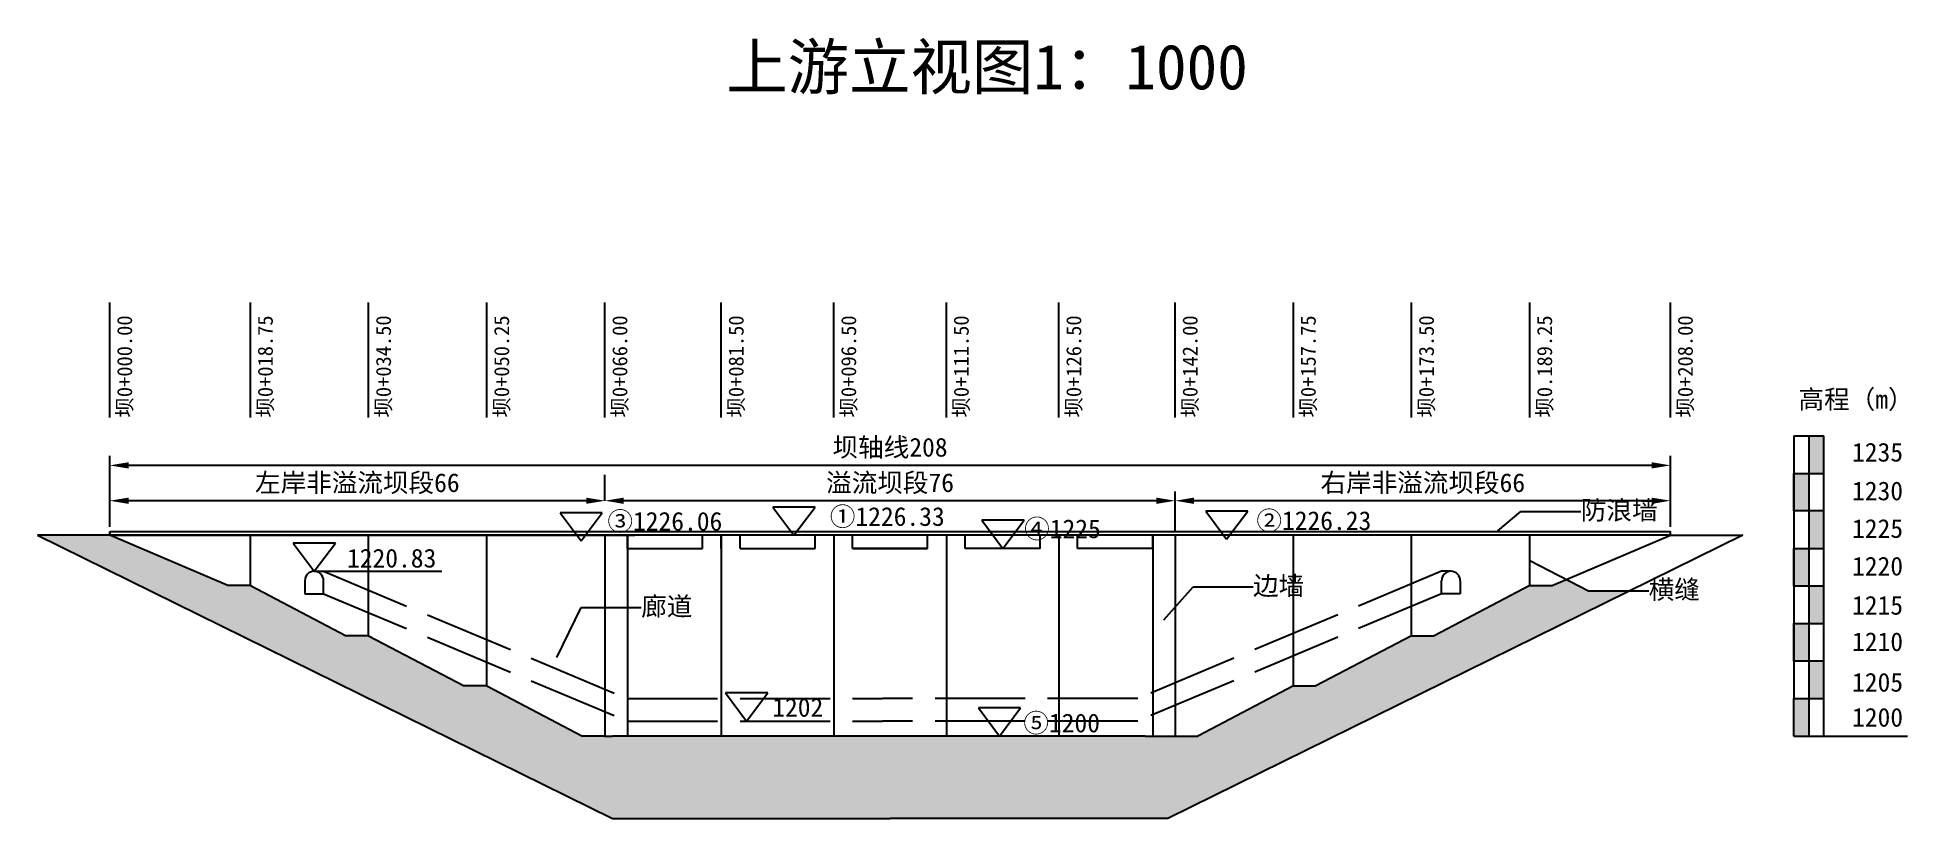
# Model space of a CAD drawing. Header units: millimetres. Extents: x 3930 to 5594, y 1586 to 11505.
# Drawn here: x 4448.2 to 4697.4, y 2076.1 to 2180.2 of the extents above; entities that cross this region are included whole.
import ezdxf
from ezdxf import colors
from ezdxf.entities.mleader import LeaderData, LeaderLine
from ezdxf.math import Vec2, Vec3

# ---------------------------------------------------------------- set-up
doc = ezdxf.new("R2010")
doc.units = ezdxf.units.MM
doc.linetypes.add('ACAD_ISO02W100', pattern=[15, 12, -3])
doc.styles.get("Standard").update_dxf_attribs({"font": 'simfang.ttf'})
doc.dimstyles.new('ISO-25', dxfattribs={"dimtxt": 2.5, "dimasz": 2.5, "dimexe": 1.25, "dimexo": 0.625, "dimtad": 1, "dimtxsty": 'Standard', "dimcen": 2.5, "dimadec": 0, "dimazin": 0, "dimtfac": 1, "dimtmove": 0, "dimatfit": 3, "dimfxl": 1, "dimarcsym": 0})

msp = doc.modelspace()

# ---------------------------------------------------------------- texts
for s, width, insert, char_height, attachment_point in [('{\\fSimSun|b0|i0|c134|p2;上游立视图}1{\\fSimSun|b0|i0|c134|p2;：1000}', 129.0802643, (4539.99937, 2179.26465), 6, 1), ('{\\fSimSun|b0|i0|c134|p2;高程（m）}', 19.8675414, (4698.24176, 2133.22399), 2.5, 3), ('1235', 4.1681494, (4696.84043, 2126.17679), 2.5, 3), ('1230', 4.1681494, (4696.84043, 2121.01827), 2.5, 3), ('{\\fSimSun|b0|i0|c134|p2;③1226.06}', 20.0958456, (4539.47225, 2116.96977), 2.5, 3), ('{\\fSimSun|b0|i0|c134|p2;①1226.33}', 20.0958456, (4569.11426, 2117.60674), 2.5, 3), ('{\\fSimSun|b0|i0|c134|p2;④1225}', 20.0958456, (4589.91329, 2115.97016), 2.5, 3), ('{\\fSimSun|b0|i0|c134|p2;②1226.23}', 20.0958456, (4625.96579, 2117.05657), 2.5, 3), ('1225', 4.1681494, (4696.84043, 2116.00637), 2.5, 3), ('{\\fSimSun|b0|i0|c134|p2;1220.83}', 20.0958456, (4501.35524, 2112.05688), 2.5, 3), ('1220', 4.1681494, (4696.84043, 2110.99448), 2.5, 3), ('1215', 4.1681494, (4696.84043, 2105.77743), 2.5, 3), ('1210', 4.1681494, (4696.84043, 2100.92603), 2.5, 3), ('1205', 4.1681494, (4696.84043, 2095.52333), 2.5, 3), ('{\\fSimSun|b0|i0|c134|p2;1202}', 20.0958456, (4552.92715, 2092.17865), 2.5, 3), ('{\\fSimSun|b0|i0|c134|p2;⑤1200}', 20.0958456, (4589.80572, 2090.09788), 2.5, 3), ('1200', 4.1681494, (4696.84043, 2090.85569), 2.5, 3)]:
    msp.add_mtext_dynamic_manual_height_columns(s, width=width, gutter_width=12.5, heights=[0], dxfattribs=dict(insert=insert, char_height=char_height, attachment_point=attachment_point))
at = {"char_height": 2, "attachment_point": 4, "rotation": 90}
for s, insert in [('{\\fSimSun|b0|i0|c134|p2;坝}0+000.00', (4459.91355, 2129.53654, -809626)), ('{\\fSimSun|b0|i0|c134|p2;坝}0+018.75', (4478.6637, 2129.53654, -3140740.36241)), ('{\\fSimSun|b0|i0|c134|p2;坝}0+034.50', (4494.4137, 2129.53654, -404813)), ('{\\fSimSun|b0|i0|c134|p2;坝}0+050.25', (4510.1637, 2129.53654, -404813)), ('{\\fSimSun|b0|i0|c134|p2;坝}0+066.00', (4525.9137, 2129.53654, -809623.5)), ('{\\fSimSun|b0|i0|c134|p2;坝}0+081.50', (4541.4137, 2129.53654, -404813)), ('{\\fSimSun|b0|i0|c134|p2;坝}0+096.50', (4556.4137, 2129.53654, -809626)), ('{\\fSimSun|b0|i0|c134|p2;坝}0+111.50', (4571.4137, 2129.53654, -809626)), ('{\\fSimSun|b0|i0|c134|p2;坝}0+126.50', (4586.4137, 2129.53654, -404813)), ('{\\fSimSun|b0|i0|c134|p2;坝}0+142.00', (4601.9137, 2129.53654, -809623.5)), ('{\\fSimSun|b0|i0|c134|p2;坝}0+157.75', (4617.6637, 2129.53654, -404813)), ('{\\fSimSun|b0|i0|c134|p2;坝}0+173.50', (4633.4137, 2129.53654, -404813)), ('{\\fSimSun|b0|i0|c134|p2;坝}0.189.25', (4649.1637, 2129.53654, -404813)), ('{\\fSimSun|b0|i0|c134|p2;坝}0+208.00', (4667.91355, 2129.53654, -404813))]:
    msp.add_mtext_dynamic_manual_height_columns(s, width=31.243186, gutter_width=1, heights=[14.75216], dxfattribs=dict(at, insert=insert))

# ---------------------------------------------------------------- blocks, each defined once
blk = doc.blocks.new('*D5')
at = {"color": 0, "lineweight": -2, "transparency": 16777216}
for p, q in [((4599.83, 2114.48), (4599.83, 2119.71)), ((4665.83, 2114.98), (4665.83, 2119.71)), ((4663.33, 2118.46), (4602.33, 2118.46))]:
    blk.add_line(p, q, dxfattribs=at)
at = {"color": 0, "transparency": 16777216}
for points in [[(4602.33, 2118.87), (4602.33, 2118.04), (4599.83, 2118.46)], [(4663.33, 2118.87), (4663.33, 2118.04), (4665.83, 2118.46)]]:
    blk.add_solid(points, dxfattribs=at)
at = {"layer": 'Defpoints', "color": 0, "transparency": 16777216}
for p in [(4599.83, 2118.46), (4599.83, 2113.86), (4665.83, 2114.36)]:
    blk.add_point(p, dxfattribs=at)
at = {"color": 0, "transparency": 16777216, "insert": (4632.83, 2120.72), "char_height": 2.5, "attachment_point": 5}
blk.add_mtext('{\\fSimSun|b0|i0|c134|p2;右岸非溢流坝段}66', dxfattribs=at)
blk = doc.blocks.new('*D6')
at = {"color": 0, "lineweight": -2, "transparency": 16777216}
for p, q in [((4523.83, 2119.08), (4523.83, 2119.71)), ((4599.83, 2114.48), (4599.83, 2119.71)), ((4597.33, 2118.46), (4526.33, 2118.46))]:
    blk.add_line(p, q, dxfattribs=at)
at = {"color": 0, "transparency": 16777216}
for points in [[(4526.33, 2118.87), (4526.33, 2118.04), (4523.83, 2118.46)], [(4597.33, 2118.87), (4597.33, 2118.04), (4599.83, 2118.46)]]:
    blk.add_solid(points, dxfattribs=at)
at = {"layer": 'Defpoints', "color": 0, "transparency": 16777216}
for p in [(4523.83, 2118.46), (4523.83, 2118.46), (4599.83, 2113.86)]:
    blk.add_point(p, dxfattribs=at)
at = {"color": 0, "transparency": 16777216, "insert": (4561.83, 2120.72), "char_height": 2.5, "attachment_point": 5}
blk.add_mtext('{\\fSimSun|b0|i0|c134|p2;溢流坝段}76', dxfattribs=at)
blk = doc.blocks.new('*D8')
at = {"color": 0, "lineweight": -2, "transparency": 16777216}
for p, q in [((4457.83, 2114.98), (4457.83, 2119.71)), ((4523.83, 2119.08), (4523.83, 2119.71)), ((4521.33, 2118.46), (4460.33, 2118.46))]:
    blk.add_line(p, q, dxfattribs=at)
at = {"color": 0, "transparency": 16777216}
for points in [[(4460.33, 2118.87), (4460.33, 2118.04), (4457.83, 2118.46)], [(4521.33, 2118.87), (4521.33, 2118.04), (4523.83, 2118.46)]]:
    blk.add_solid(points, dxfattribs=at)
at = {"layer": 'Defpoints', "color": 0, "transparency": 16777216}
for p in [(4457.83, 2118.46), (4523.83, 2118.46), (4457.83, 2114.36)]:
    blk.add_point(p, dxfattribs=at)
at = {"color": 0, "transparency": 16777216, "insert": (4490.83, 2120.72), "char_height": 2.5, "attachment_point": 5}
blk.add_mtext('{\\fSimSun|b0|i0|c134|p2;左岸非溢流坝段}66', dxfattribs=at)
blk = doc.blocks.new('*D7')
at = {"color": 0, "lineweight": -2, "transparency": 16777216}
for p, q in [((4457.83, 2115.68), (4457.83, 2124.42)), ((4665.83, 2114.98), (4665.83, 2124.42)), ((4663.33, 2123.17), (4460.33, 2123.17))]:
    blk.add_line(p, q, dxfattribs=at)
at = {"color": 0, "transparency": 16777216}
for points in [[(4460.33, 2123.59), (4460.33, 2122.75), (4457.83, 2123.17)], [(4663.33, 2123.59), (4663.33, 2122.75), (4665.83, 2123.17)]]:
    blk.add_solid(points, dxfattribs=at)
at = {"layer": 'Defpoints', "color": 0, "transparency": 16777216}
for p in [(4457.83, 2123.17), (4457.83, 2115.06), (4665.83, 2114.36)]:
    blk.add_point(p, dxfattribs=at)
at = {"color": 0, "transparency": 16777216, "insert": (4561.83, 2125.45), "char_height": 2.5, "attachment_point": 5}
blk.add_mtext('{\\fSimSun|b0|i0|c134|p2;坝轴线}208', dxfattribs=at)
blk = doc.blocks.new('_None')

# ---------------------------------------------------------------- dimensions: what is measured, and where the dimension line sits
for base, p1, p2, text, picture, middle in [((4457.83056, 2123.16898), (4665.83056, 2114.35688), (4457.83056, 2115.05688), '{\\fSimSun|b0|i0|c134|p2;坝轴线}208', '*D7', (4561.83056, 2125.44901)), ((4457.83056, 2118.45624), (4523.83056, 2118.45624), (4457.83056, 2114.35688), '{\\fSimSun|b0|i0|c134|p2;左岸非溢流坝段}66', '*D8', (4490.83056, 2120.7223)), ((4523.83056, 2118.45624), (4599.83077, 2113.85688), (4523.83056, 2118.45624), '{\\fSimSun|b0|i0|c134|p2;溢流坝段}76', '*D6', (4561.83067, 2120.71532)), ((4599.83077, 2118.45624), (4665.83056, 2114.35688), (4599.83077, 2113.85688), '{\\fSimSun|b0|i0|c134|p2;右岸非溢流坝段}66', '*D5', (4632.83067, 2120.7223))]:
    dim = msp.add_linear_dim(base=base, p1=p1, p2=p2, angle=180, text=text, dimstyle='ISO-25')
    dim.commit()
    dim.dimension.update_dxf_attribs({"geometry": picture, "text_midpoint": middle})

# ---------------------------------------------------------------- hatches: boundary and pattern name
h = msp.add_hatch(color=250)
h.dxf.hatch_style = 1
h.paths.add_polyline_path([(4686.27041, 2122.09788), (4684.27041, 2122.09788), (4684.27041, 2127.09788), (4686.27041, 2127.09788)])
h.paths.add_polyline_path([(4682.27041, 2122.09788), (4684.27041, 2122.09788), (4684.27041, 2117.09788), (4682.27041, 2117.09788)])
h.paths.add_polyline_path([(4684.27041, 2117.09788), (4686.27041, 2117.09788), (4686.27041, 2112.09788), (4684.27041, 2112.09788)])
h.paths.add_polyline_path([(4682.27041, 2112.09788), (4684.27041, 2112.09788), (4684.27041, 2107.09788), (4682.27041, 2107.09788)])
h.paths.add_polyline_path([(4684.27041, 2107.09788), (4686.27041, 2107.09788), (4686.27041, 2102.09788), (4684.27041, 2102.09788)])
h.paths.add_polyline_path([(4682.27041, 2102.09788), (4684.27041, 2102.09788), (4684.27041, 2097.09788), (4682.27041, 2097.09788)])
h.paths.add_polyline_path([(4684.27041, 2097.09788), (4686.27041, 2097.09788), (4686.27041, 2092.09788), (4684.27041, 2092.09788)])
h.paths.add_polyline_path([(4684.27041, 2087.09788), (4682.27041, 2087.09788), (4682.27041, 2092.09788), (4684.27041, 2092.09788)])
h = msp.add_hatch()
h.set_pattern_fill('AR-SAND', color=256, scale=0.1)
h.set_pattern_definition([(37.5, (444.3086, 53.4305), (-0.160003, 4.8941324), [0, -3.8608, 0, -4.318, 0, -4.1275]), (7.5, (444.3086, 53.4305), (4.495233, 7.168251), [0, -2.0828, 0, -3.4798, 0, -1.3335]), (327.5, (441.1844, 53.4305), (7.9099237, 0.014372), [0, -1.27, 0, -4.572, 0, -5.969]), (317.5, (441.1844, 53.4305), (7.635565, 2.229293), [0, -0.635, 0, -2.9972, 0, -3.429])])
h.paths.add_polyline_path([(4660.43964, 2106.45307), (4654.93468, 2106.45307), (4651.98725, 2107.97754), (4650.0808, 2107.16788), (4647.0808, 2107.16788), (4634.3308, 2100.47788), (4631.3308, 2100.47788), (4618.5808, 2093.78788), (4615.5808, 2093.78788), (4602.8308, 2087.09788), (4599.8308, 2087.09788), (4595.83056, 2087.09788), (4527.83056, 2087.09788), (4524.8308, 2087.09788), (4523.83056, 2087.09788), (4520.83056, 2087.09788), (4508.08056, 2093.78788), (4505.08056, 2093.78788), (4492.33056, 2100.47788), (4489.33056, 2100.47788), (4476.58056, 2107.16788), (4473.58056, 2107.16788), (4457.83056, 2113.85688), (4448.18871, 2113.85688), (4524.83056, 2076.11052), (4561.83056, 2076.11052), (4598.8308, 2076.11052)])
h.paths.add_polyline_path([(4578.63603, 2086.02316), (4590.61229, 2086.02316), (4590.61229, 2090.84857), (4578.63603, 2090.84857)], flags=24)

# ---------------------------------------------------------------- linework, layer by layer
for p, q in [((4457.8308, 2129.53654, -404813), (4457.8308, 2144.86005, -404813)), ((4476.58094, 2129.53654, -2735927.36241), (4476.58094, 2144.86005, -2735927.36241)), ((4492.33094, 2129.53654), (4492.33094, 2144.86005)), ((4508.08094, 2129.53654), (4508.08094, 2144.86005)), ((4523.83094, 2129.53654, -404810.5), (4523.83094, 2144.86005, -404810.5)), ((4539.33094, 2129.53654), (4539.33094, 2144.86005)), ((4554.33094, 2129.53654, -404813), (4554.33094, 2144.86005, -404813)), ((4569.33094, 2129.53654, -404813), (4569.33094, 2144.86005, -404813)), ((4584.33094, 2129.53654), (4584.33094, 2144.86005)), ((4599.83094, 2129.53654, -404810.5), (4599.83094, 2144.86005, -404810.5)), ((4615.58094, 2129.53654), (4615.58094, 2144.86005)), ((4631.33094, 2129.53654), (4631.33094, 2144.86005)), ((4647.08094, 2129.53654), (4647.08094, 2144.86005)), ((4665.8308, 2129.53654), (4665.8308, 2144.86005)), ((4682.27041, 2127.09788), (4682.27041, 2092.09788)), ((4682.27041, 2127.09788), (4686.27041, 2127.09788)), ((4684.27041, 2127.09788), (4684.27041, 2087.09788)), ((4686.27041, 2122.09788), (4686.27041, 2127.09788)), ((4523.83056, 2118.45624), (4523.83056, 2121.90131)), ((4682.27041, 2117.09788), (4682.27041, 2122.09788)), ((4682.27041, 2122.09788), (4686.27041, 2122.09788)), ((4686.27041, 2087.09788), (4686.27041, 2122.09788)), ((4523.48039, 2116.85374), (4517.86081, 2116.85374)), ((4517.86081, 2116.85374), (4520.65175, 2113.10388)), ((4520.65175, 2113.10388), (4523.48039, 2116.85374)), ((4523.83056, 2118.45624), (4523.83056, 2118.45624)), ((4551.8303, 2117.60674), (4546.21073, 2117.60674)), ((4546.21073, 2117.60674), (4549.00167, 2113.85688)), ((4549.00167, 2113.85688), (4551.8303, 2117.60674)), ((4609.51424, 2117.07774), (4603.89467, 2117.07774)), ((4603.89467, 2117.07774), (4606.6856, 2113.32788)), ((4606.6856, 2113.32788), (4609.51424, 2117.07774)), ((4686.27041, 2117.09788), (4682.27041, 2117.09788)), ((4686.27041, 2112.09788), (4686.27041, 2117.09788)), ((4457.83056, 2113.85688), (4448.18871, 2113.85688)), ((4448.18871, 2113.85688), (4524.83056, 2076.11052)), ((4457.83056, 2115.05688), (4457.83056, 2115.05688)), ((4457.83056, 2114.35688), (4457.83056, 2113.85688)), ((4457.83056, 2113.85688), (4457.83056, 2114.35688)), ((4457.83056, 2114.35688), (4665.83056, 2114.35688)), ((4665.83056, 2113.85688), (4457.83056, 2113.85688)), ((4457.83056, 2113.85688), (4527.83056, 2113.85688)), ((4473.58056, 2107.16788), (4457.83056, 2113.85688)), ((4476.58056, 2107.16788), (4476.58056, 2113.85688)), ((4492.33056, 2100.47788), (4492.33056, 2113.85688)), ((4508.08056, 2093.78788), (4508.08056, 2113.85688)), ((4523.83056, 2113.85688), (4523.83056, 2087.09788)), ((4523.83056, 2113.85688), (4526.83056, 2113.85688)), ((4526.83056, 2112.09788), (4526.83056, 2113.85688)), ((4526.83056, 2113.85688), (4526.83056, 2087.09788)), ((4536.83056, 2112.09788), (4536.83056, 2113.85688)), ((4539.33056, 2112.09788), (4539.33056, 2113.85688)), ((4539.33056, 2113.85688), (4539.33056, 2087.09788)), ((4541.83056, 2112.09788), (4541.83056, 2113.85688)), ((4551.83056, 2112.09788), (4551.83056, 2113.85688)), ((4554.33056, 2113.85688), (4554.33056, 2087.09788)), ((4556.83068, 2112.09788), (4556.83068, 2113.85688)), ((4556.83068, 2112.09788), (4556.83068, 2113.85688)), ((4566.83068, 2112.09788), (4566.83068, 2113.85688)), ((4566.83068, 2112.09788), (4566.83068, 2113.85688)), ((4569.33077, 2113.85697), (4569.33111, 2087.09797)), ((4571.8308, 2112.09788), (4571.8308, 2113.85688)), ((4579.69506, 2115.84774), (4574.07548, 2115.84774)), ((4574.07548, 2115.84774), (4576.86642, 2112.09788)), ((4576.86642, 2112.09788), (4579.69506, 2115.84774)), ((4581.8308, 2112.09788), (4581.8308, 2113.85688)), ((4584.33077, 2113.85716), (4584.33111, 2087.09816)), ((4586.8308, 2112.09788), (4586.8308, 2113.85688)), ((4665.83056, 2113.85688), (4595.83056, 2113.85688)), ((4596.83077, 2113.85731), (4596.83111, 2087.09831)), ((4596.8308, 2112.09788), (4596.8308, 2113.85688)), ((4596.8308, 2113.85688), (4596.8308, 2087.09788)), ((4675.47265, 2113.85688), (4598.8308, 2076.11052)), ((4599.83077, 2113.85735), (4599.83111, 2087.09835)), ((4615.58028, 2093.79008), (4615.57946, 2113.85908)), ((4631.33001, 2100.48073), (4631.32946, 2113.85973)), ((4647.07973, 2107.17138), (4647.07946, 2113.86038)), ((4650.0808, 2107.16788), (4665.8308, 2113.85688)), ((4665.83056, 2113.85688), (4665.83056, 2114.35688)), ((4665.8308, 2113.85688), (4675.47265, 2113.85688)), ((4487.90943, 2112.80674), (4482.28986, 2112.80674)), ((4482.28986, 2112.80674), (4485.0808, 2109.05688)), ((4485.0808, 2109.05688), (4487.90943, 2112.80674)), ((4526.83056, 2112.09788), (4536.83056, 2112.09788)), ((4541.83056, 2112.09788), (4551.83056, 2112.09788)), ((4556.83068, 2112.09788), (4566.83068, 2112.09788)), ((4566.83068, 2112.09788), (4556.83068, 2112.09788)), ((4581.8308, 2112.09788), (4571.8308, 2112.09788)), ((4596.8308, 2112.09788), (4586.8308, 2112.09788)), ((4682.27041, 2107.09788), (4682.27041, 2112.09788)), ((4682.27041, 2112.09788), (4686.27041, 2112.09788)), ((4485.0808, 2109.05688), (4502.09642, 2109.05688)), ((4636.58032, 2109.05688), (4635.33032, 2109.05688)), ((4476.58056, 2107.16788), (4473.58056, 2107.16788)), ((4476.58056, 2107.16788), (4489.33056, 2100.47788)), ((4483.8308, 2107.80688), (4483.8308, 2106.05688)), ((4486.3308, 2106.05688), (4486.3308, 2107.80688)), ((4647.0808, 2107.16788), (4634.3308, 2100.47788)), ((4635.33032, 2106.05688), (4635.33032, 2107.80688)), ((4637.83032, 2107.80688), (4637.83032, 2106.05688)), ((4647.0808, 2107.16788), (4650.0808, 2107.16788)), ((4686.27041, 2107.09788), (4682.27041, 2107.09788)), ((4686.27041, 2102.09788), (4686.27041, 2107.09788)), ((4483.8308, 2106.05688), (4486.3308, 2106.05688)), ((4637.83032, 2106.05688), (4635.33032, 2106.05688)), ((4682.27041, 2097.09788), (4682.27041, 2102.09788)), ((4682.27041, 2102.09788), (4686.27041, 2102.09788)), ((4492.33056, 2100.47788), (4489.33056, 2100.47788)), ((4492.33056, 2100.47788), (4505.08056, 2093.78788)), ((4631.3308, 2100.47788), (4618.5808, 2093.78788)), ((4631.3308, 2100.47788), (4634.3308, 2100.47788)), ((4686.27041, 2097.09788), (4682.27041, 2097.09788)), ((4686.27041, 2092.09788), (4686.27041, 2097.09788)), ((4508.08056, 2093.78788), (4505.08056, 2093.78788)), ((4508.08056, 2093.78788), (4520.83056, 2087.09788)), ((4615.5808, 2093.78788), (4602.8308, 2087.09788)), ((4615.5808, 2093.78788), (4618.5808, 2093.78788)), ((4545.53533, 2092.84774), (4539.91576, 2092.84774)), ((4539.91576, 2092.84774), (4542.7067, 2089.09788)), ((4542.7067, 2089.09788), (4545.53533, 2092.84774)), ((4682.27041, 2087.09788), (4682.27041, 2092.09788)), ((4682.27041, 2092.09788), (4686.27041, 2092.09788)), ((4579.22499, 2090.84774), (4573.60541, 2090.84774)), ((4573.60541, 2090.84774), (4576.39635, 2087.09788)), ((4576.39635, 2087.09788), (4579.22499, 2090.84774)), ((4523.83056, 2087.09788), (4520.83056, 2087.09788)), ((4523.83056, 2087.09788), (4524.8308, 2087.09788)), ((4527.8308, 2087.09788), (4524.8308, 2087.09788)), ((4595.83056, 2087.09788), (4527.83056, 2087.09788)), ((4595.83056, 2087.09788), (4599.83111, 2087.09788)), ((4599.8308, 2087.09788), (4602.8308, 2087.09788)), ((4682.27041, 2087.09788), (4697.4423, 2087.09788)), ((4524.83056, 2076.11052), (4561.83056, 2076.11052)), ((4598.83056, 2076.11052), (4561.83056, 2076.11052))]:
    msp.add_line(p, q)
at = {"linetype": 'ACAD_ISO02W100'}
for p, q in [((4485.0808, 2109.05688), (4486.3308, 2109.05688)), ((4486.3308, 2109.05688), (4526.83056, 2092.09788)), ((4635.33032, 2109.05688), (4594.83056, 2092.09788)), ((4486.3308, 2106.05688), (4526.83056, 2089.09788)), ((4635.33032, 2106.05688), (4594.83056, 2089.09788)), ((4526.83056, 2092.09788), (4560.83056, 2092.09788)), ((4594.83056, 2092.09788), (4560.83056, 2092.09788)), ((4526.83056, 2089.09788), (4560.83056, 2089.09788)), ((4594.83056, 2089.09788), (4560.83056, 2089.09788))]:
    msp.add_line(p, q, dxfattribs=at)
for centre in [(4485.0808, 2107.80688), (4636.58032, 2107.80688)]:
    msp.add_arc(centre, 1.25, 0, 180)

msp.set_redraw_order([(e.dxf.handle, doc.entitydb.next_handle()) for e in msp.query("TEXT MTEXT ATTDEF DIMENSION ARC_DIMENSION")])  # texts and dimensions are drawn at this point

# ---------------------------------------------------------------- leaders
ml = msp.add_multileader_mtext('Standard')
ml.set_content('{\\fSimSun|b0|i0|c134|p2;防浪墙}', color=256)
ml.set_leader_properties()
ml.set_arrow_properties(name='NONE')
ml.build(insert=Vec2(0, 0))
ml.multileader.update_dxf_attribs({"arrow_head_size": 2.5})
ctx = ml.context
ctx.base_point, ctx.char_height, ctx.arrow_head_size, ctx.landing_gap_size, ctx.plane_origin = Vec3(4653.89963, 2117.03166), 2.5, 2.5, 0, Vec3(4642.83056, 2114.45688)
notes = []
notes.append((ctx, [(0, (1, 1, 0), (4645.89963, 2117.03166), (1, 0), 8, [(0, [(4642.83056, 2114.45688)], 0, [])])]))
ctx.mtext.insert, ctx.mtext.flow_direction = Vec3(4653.89963, 2118.45624), 5
ml = msp.add_multileader_mtext('Standard')
ml.set_content('{\\fSimSun|b0|i0|c134|p2;边墙}', color=256)
ml.set_leader_properties()
ml.set_arrow_properties(name='NONE')
ml.build(insert=Vec2(0, 0))
ml.multileader.update_dxf_attribs({"arrow_head_size": 2.5})
ctx = ml.context
ctx.base_point, ctx.char_height, ctx.arrow_head_size, ctx.landing_gap_size, ctx.plane_origin = Vec3(4610.20576, 2107.00592), 2.5, 2.5, 0, Vec3(4594.40336, 2102.57886)
notes.append((ctx, [(0, (1, 1, 0), (4602.20576, 2107.00592), (1, 0), 8, [(0, [(4598.32835, 2102.57886)], 0, [])])]))
ctx.mtext.insert, ctx.mtext.flow_direction = Vec3(4610.20576, 2108.3886), 5
ml = msp.add_multileader_mtext('Standard')
ml.set_content('{\\fSimSun|b0|i0|c134|p2;横缝}', color=256)
ml.set_leader_properties()
ml.set_arrow_properties(name='NONE')
ml.build(insert=Vec2(0, 0))
ml.multileader.update_dxf_attribs({"arrow_head_size": 2.5})
ctx = ml.context
ctx.base_point, ctx.char_height, ctx.arrow_head_size, ctx.landing_gap_size, ctx.plane_origin = Vec3(4662.93468, 2106.45307), 2.5, 2.5, 0, Vec3(4646.83056, 2110.51238)
notes.append((ctx, [(0, (1, 1, 0), (4654.93468, 2106.45307), (1, 0), 8, [(0, [(4647.0796, 2110.51588)], 0, [])])]))
ctx.mtext.insert, ctx.mtext.flow_direction = Vec3(4662.93468, 2107.88464), 5
ml = msp.add_multileader_mtext('Standard')
ml.set_content('{\\fSimSun|b0|i0|c134|p2;廊道}', color=256)
ml.set_leader_properties()
ml.set_arrow_properties(name='NONE')
ml.build(insert=Vec2(0, 0))
ml.multileader.update_dxf_attribs({"arrow_head_size": 2.5})
ctx = ml.context
ctx.base_point, ctx.char_height, ctx.arrow_head_size, ctx.landing_gap_size, ctx.plane_origin = Vec3(4528.66418, 2104.21921), 2.5, 2.5, 0, Vec3(4517.42301, 2097.55166)
notes.append((ctx, [(0, (1, 1, 0), (4520.66418, 2104.21921), (1, 0), 8, [(0, [(4517.42301, 2097.55166)], 0, [])])]))
ctx.mtext.insert, ctx.mtext.flow_direction = Vec3(4528.66418, 2105.6368), 5
for ctx, leaders in notes:
    for number, flags, end, landing, length, lines in leaders:
        leader = LeaderData()
        leader.index, (leader.has_last_leader_line, leader.has_dogleg_vector, leader.attachment_direction) = number, flags
        leader.last_leader_point, leader.dogleg_vector, leader.dogleg_length = Vec3(end), Vec3(landing), length
        for number, points, colour, breaks in lines:
            line = LeaderLine()
            line.index, line.vertices, line.color, line.breaks = number, Vec3.list(points), colors.encode_raw_color(colour), breaks
            leader.lines.append(line)
        ctx.leaders.append(leader)

doc.saveas('drawing.dxf')
